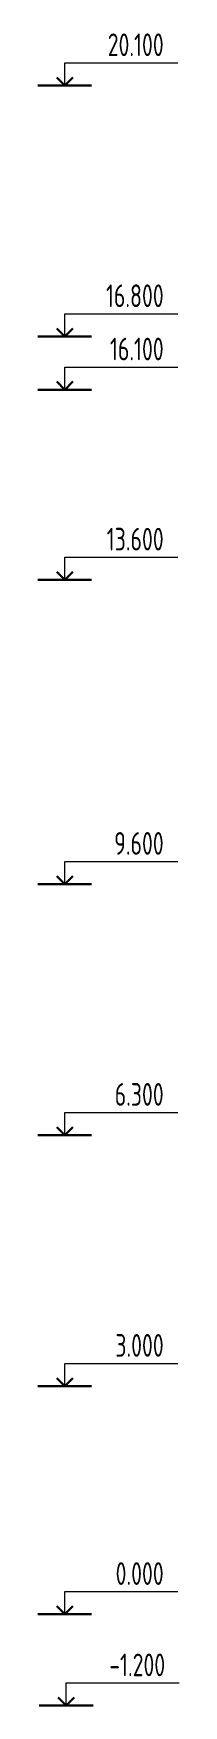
# Model space of a CAD drawing. Header units: millimetres. Extents: x -689206 to 4969298, y -1019800 to 703299.
# Drawn here: x -578523 to -576660, y 30162 to 52147 of the extents above; entities that cross this region are included whole.
import ezdxf

# ---------------------------------------------------------------- set-up
doc = ezdxf.new("R2010")
doc.units = ezdxf.units.MM
doc.layers.add('разрез1-1', color=7, linetype='Continuous')
doc.styles.add('Аннотативный', font='isocteur.ttf', dxfattribs={"width": 0.7, "height": 250})

msp = doc.modelspace()

# ---------------------------------------------------------------- texts
at = {"layer": 'разрез1-1', "lineweight": 30, "char_height": 297.819, "width": 1508.774, "attachment_point": 3, "style": 'Аннотативный'}
for s, insert in [('{\\fISOCPEUR|b0|i0|c204|p34;20.100\\fISOCPEUR|b0|i0|c0|p34; }', (-576864.6, 52146.6)), ('{\\fISOCPEUR|b0|i0|c204|p34;16.800\\fISOCPEUR|b0|i0|c0|p34; }', (-576864.6, 48846.6)), ('{\\fISOCPEUR|b0|i0|c204|p34;16.100\\fISOCPEUR|b0|i0|c0|p34; }', (-576864.6, 48146.6)), ('{\\fISOCPEUR|b0|i0|c204|p34;13.600\\fISOCPEUR|b0|i0|c0|p34; }', (-576864.6, 45646.6)), ('{\\fISOCPEUR|b0|i0|c204|p34;9.600\\fISOCPEUR|b0|i0|c0|p34; }', (-576864.6, 41646.6)), ('{\\fISOCPEUR|b0|i0|c204|p34;6.300\\fISOCPEUR|b0|i0|c0|p34; }', (-576864.6, 38346.6)), ('{\\fISOCPEUR|b0|i0|c204|p34;3.000\\fISOCPEUR|b0|i0|c0|p34; }', (-576864.6, 35046.6)), ('{\\fISOCPEUR|b0|i0|c204|p34;0.000\\fISOCPEUR|b0|i0|c0|p34; }', (-576864.6, 32046.6)), ('{\\fISOCPEUR|b0|i0|c204|p34;-1.200\\fISOCPEUR|b0|i0|c0|p34; }', (-576845.1, 30845.9))]:
    msp.add_mtext(s, dxfattribs=dict(at, insert=insert))

# ---------------------------------------------------------------- linework, layer by layer
at = {"layer": 'разрез1-1', "lineweight": 5}
for p, q in [((-578168.3, 51463.1), (-578168.3, 51760.9)), ((-578168.3, 51760.9), (-576679.2, 51760.9)), ((-578168.3, 48163.1), (-578168.3, 48460.9)), ((-578168.3, 48460.9), (-576679.2, 48460.9)), ((-578168.3, 47463.1), (-578168.3, 47760.9)), ((-578168.3, 47760.9), (-576679.2, 47760.9)), ((-578168.3, 44963.1), (-578168.3, 45260.9)), ((-578168.3, 45260.9), (-576679.2, 45260.9)), ((-578168.3, 40963.1), (-578168.3, 41260.9)), ((-578168.3, 41260.9), (-576679.2, 41260.9)), ((-578168.3, 37663.1), (-578168.3, 37960.9)), ((-578168.3, 37960.9), (-576679.2, 37960.9)), ((-578168.3, 34363.1), (-578168.3, 34660.9)), ((-578168.3, 34660.9), (-576679.2, 34660.9)), ((-578168.3, 31363.1), (-578168.3, 31660.9)), ((-578168.3, 31660.9), (-576679.2, 31660.9)), ((-578148.8, 30162.4), (-578148.8, 30460.2)), ((-578148.8, 30460.2), (-576659.8, 30460.2))]:
    msp.add_line(p, q, dxfattribs=at)
at = {"layer": 'разрез1-1', "lineweight": 30}
for p, q in [((-577813.8, 51463.1), (-578522.9, 51463.1)), ((-578168.3, 51463.1), (-578273.6, 51568.4)), ((-578168.3, 51463.1), (-578063, 51568.4)), ((-577813.8, 48163.1), (-578522.9, 48163.1)), ((-578168.3, 48163.1), (-578273.6, 48268.4)), ((-578168.3, 48163.1), (-578063, 48268.4)), ((-578168.3, 47463.1), (-578273.6, 47568.4)), ((-578168.3, 47463.1), (-578063, 47568.4)), ((-577813.8, 47463.1), (-578522.9, 47463.1)), ((-578168.3, 44963.1), (-578273.6, 45068.4)), ((-578168.3, 44963.1), (-578063, 45068.4)), ((-577813.8, 44963.1), (-578522.9, 44963.1)), ((-577813.8, 40963.1), (-578522.9, 40963.1)), ((-578168.3, 40963.1), (-578273.6, 41068.4)), ((-578168.3, 40963.1), (-578063, 41068.4)), ((-577813.8, 37663.1), (-578522.9, 37663.1)), ((-578168.3, 37663.1), (-578273.6, 37768.4)), ((-578168.3, 37663.1), (-578063, 37768.4)), ((-577813.8, 34363.1), (-578522.9, 34363.1)), ((-578168.3, 34363.1), (-578273.6, 34468.4)), ((-578168.3, 34363.1), (-578063, 34468.4)), ((-578168.3, 31363.1), (-578273.6, 31468.4)), ((-578168.3, 31363.1), (-578063, 31468.4)), ((-577813.8, 31363.1), (-578522.9, 31363.1)), ((-577794.3, 30162.4), (-578503.4, 30162.4)), ((-578148.8, 30162.4), (-578254.1, 30267.7)), ((-578148.8, 30162.4), (-578043.6, 30267.7))]:
    msp.add_line(p, q, dxfattribs=at)

msp.set_redraw_order([(e.dxf.handle, doc.entitydb.next_handle()) for e in msp.query("TEXT MTEXT ATTDEF DIMENSION ARC_DIMENSION")])  # texts and dimensions are drawn at this point

doc.saveas('drawing.dxf')
